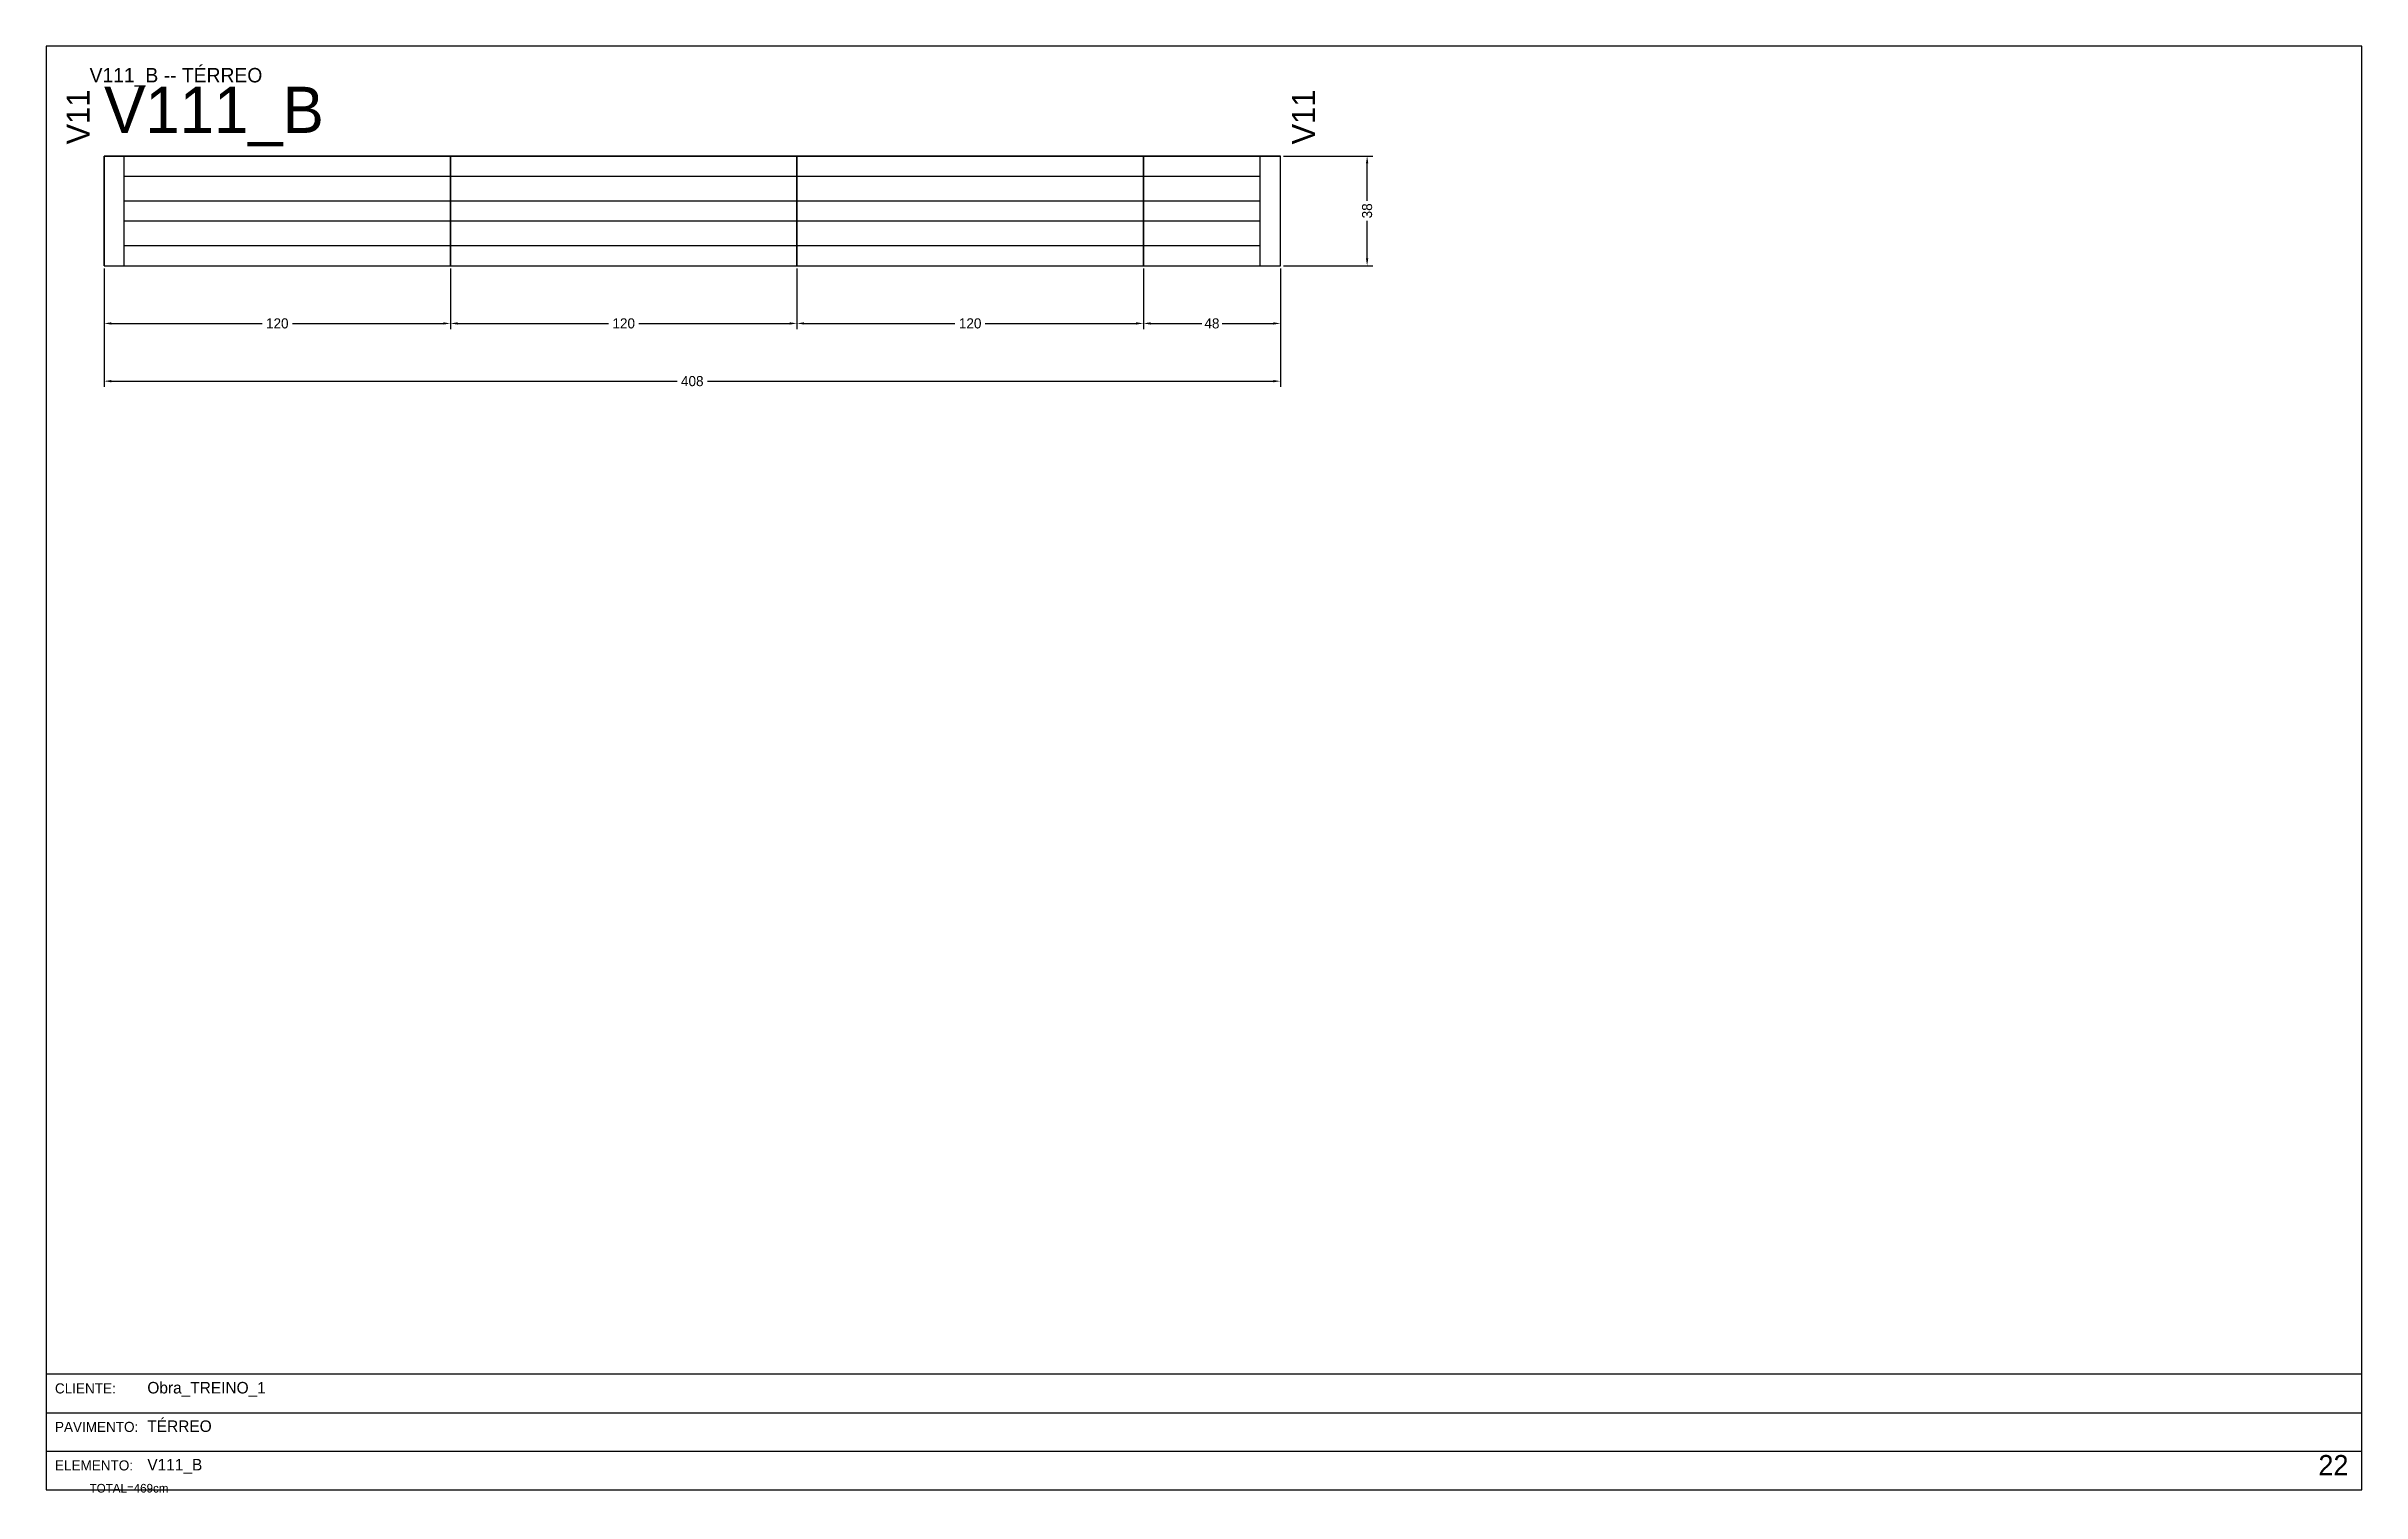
# Model space of a CAD drawing. Header units: metres. Extents: x 0 to 3268, y -4496 to 124.
# Drawn here: x 822 to 1624, y -2039 to -1538 of the extents above; entities that cross this region are included whole.
import ezdxf

# ---------------------------------------------------------------- set-up
doc = ezdxf.new("R2010")
doc.units = ezdxf.units.M
for name, color, linetype in [('5', 5, 'Continuous'), ('BORDA_CELULA', 9, 'Continuous'), ('CARIMBO', 9, 'Continuous'), ('COTA', 241, 'Continuous'), ('NOMENCLATURA', 7, 'Continuous'), ('Painéis', 200, 'Continuous'), ('SARR_2.2x7', 40, 'Continuous')]:
    doc.layers.add(name, color=color, linetype=linetype)
doc.dimstyles.new('COTA', dxfattribs={"dimtxt": 3.5, "dimasz": 2.5, "dimexe": 2, "dimexo": 1, "dimgap": 0.9, "dimtad": 1, "dimdec": 0, "dimrnd": 1, "dimcen": 2.5, "dimclrd": 4, "dimclre": 4, "dimclrt": 4, "dimazin": 3, "dimtfac": 1, "dimtmove": 0, "dimatfit": 3})

msp = doc.modelspace()

# ---------------------------------------------------------------- texts
at = {"layer": '5'}
for p in [(837, -1572), (1261.5, -1572)]:
    msp.add_text('V11', height=8, rotation=90, dxfattribs=at).set_placement(p)
at = {"layer": 'CARIMBO', "color": 9}
for s, p in [('CLIENTE:', (825, -2004.67)), ('PAVIMENTO:', (825, -2018)), ('ELEMENTO:', (825, -2031.33))]:
    msp.add_text(s, height=3.5, dxfattribs=at).set_placement(p)
at = {"layer": 'CARIMBO', "color": 2}
for s, p in [('Obra_TREINO_1', (857, -2004.67)), ('TÉRREO', (857, -2018)), ('V111_B', (857, -2031.33))]:
    msp.add_text(s, height=4, dxfattribs=at).set_placement(p)
at = {"layer": 'CARIMBO', "color": 3}
msp.add_text('22', height=7, dxfattribs=at).set_placement((1609, -2033))
at = {"layer": 'COTA'}
msp.add_text('TOTAL=469cm', height=3, dxfattribs=at).set_placement((837, -2039))
at = {"layer": 'NOMENCLATURA'}
for s, height, p in [('V111_B -- TÉRREO', 5, (837, -1550.5)), ('V111_B', 16, (842, -1568))]:
    msp.add_text(s, height=height, dxfattribs=at).set_placement(p)

# ---------------------------------------------------------------- blocks, each defined once
blk = doc.blocks.new('_CLOSEDFILLED')
at = {"color": 0, "linetype": 'BYBLOCK'}
blk.add_solid([(-1, 0.16), (0, 0), (-1, -0.16)], dxfattribs=at)
blk = doc.blocks.new('*D194')
at = {"color": 4}
for p, q in [((842, -1615), (842, -1636)), ((962, -1615), (962, -1636)), ((844.5, -1634), (896.75, -1634)), ((907.25, -1634), (959.5, -1634))]:
    blk.add_line(p, q, dxfattribs=at)
at = {"layer": 'Defpoints'}
for p in [(842, -1614), (962, -1614), (842, -1634)]:
    blk.add_point(p, dxfattribs=at)
at = {"layer": 'COTA', "color": 4, "xscale": 2.5, "yscale": 2.5, "rotation": 180}
blk.add_blockref('_CLOSEDFILLED', (842, -1634), dxfattribs=at)
at = {"layer": 'COTA', "color": 4, "xscale": 2.5, "yscale": 2.5}
blk.add_blockref('_CLOSEDFILLED', (962, -1634), dxfattribs=at)
at = {"layer": 'COTA', "color": 4, "insert": (902, -1634), "char_height": 3.5, "attachment_point": 5}
blk.add_mtext('120', dxfattribs=at)
blk = doc.blocks.new('*D195')
at = {"color": 4}
for p, q in [((962, -1615), (962, -1636)), ((1082, -1615), (1082, -1636)), ((964.5, -1634), (1016.75, -1634)), ((1027.25, -1634), (1079.5, -1634))]:
    blk.add_line(p, q, dxfattribs=at)
at = {"layer": 'Defpoints'}
for p in [(962, -1614), (1082, -1614), (962, -1634)]:
    blk.add_point(p, dxfattribs=at)
at = {"layer": 'COTA', "color": 4, "xscale": 2.5, "yscale": 2.5, "rotation": 180}
blk.add_blockref('_CLOSEDFILLED', (962, -1634), dxfattribs=at)
at = {"layer": 'COTA', "color": 4, "xscale": 2.5, "yscale": 2.5}
blk.add_blockref('_CLOSEDFILLED', (1082, -1634), dxfattribs=at)
at = {"layer": 'COTA', "color": 4, "insert": (1022, -1634), "char_height": 3.5, "attachment_point": 5}
blk.add_mtext('120', dxfattribs=at)
blk = doc.blocks.new('*D196')
at = {"color": 4}
for p, q in [((1082, -1615), (1082, -1636)), ((1202, -1615), (1202, -1636)), ((1084.5, -1634), (1136.75, -1634)), ((1147.25, -1634), (1199.5, -1634))]:
    blk.add_line(p, q, dxfattribs=at)
at = {"layer": 'Defpoints'}
for p in [(1082, -1614), (1202, -1614), (1082, -1634)]:
    blk.add_point(p, dxfattribs=at)
at = {"layer": 'COTA', "color": 4, "xscale": 2.5, "yscale": 2.5, "rotation": 180}
blk.add_blockref('_CLOSEDFILLED', (1082, -1634), dxfattribs=at)
at = {"layer": 'COTA', "color": 4, "xscale": 2.5, "yscale": 2.5}
blk.add_blockref('_CLOSEDFILLED', (1202, -1634), dxfattribs=at)
at = {"layer": 'COTA', "color": 4, "insert": (1142, -1634), "char_height": 3.5, "attachment_point": 5}
blk.add_mtext('120', dxfattribs=at)
blk = doc.blocks.new('*D197')
at = {"color": 4}
for p, q in [((1202, -1615), (1202, -1636)), ((1249.5, -1615), (1249.5, -1636)), ((1204.5, -1634), (1222.25, -1634)), ((1229.25, -1634), (1247, -1634))]:
    blk.add_line(p, q, dxfattribs=at)
at = {"layer": 'Defpoints'}
for p in [(1202, -1614), (1249.5, -1614), (1202, -1634)]:
    blk.add_point(p, dxfattribs=at)
at = {"layer": 'COTA', "color": 4, "xscale": 2.5, "yscale": 2.5, "rotation": 180}
blk.add_blockref('_CLOSEDFILLED', (1202, -1634), dxfattribs=at)
at = {"layer": 'COTA', "color": 4, "xscale": 2.5, "yscale": 2.5}
blk.add_blockref('_CLOSEDFILLED', (1249.5, -1634), dxfattribs=at)
at = {"layer": 'COTA', "color": 4, "insert": (1225.75, -1634), "char_height": 3.5, "attachment_point": 5}
blk.add_mtext('48', dxfattribs=at)
blk = doc.blocks.new('*D198')
at = {"color": 4}
for p, q in [((842, -1615), (842, -1656)), ((1249.5, -1615), (1249.5, -1656)), ((844.5, -1654), (1040.5, -1654)), ((1051, -1654), (1247, -1654))]:
    blk.add_line(p, q, dxfattribs=at)
at = {"layer": 'Defpoints'}
for p in [(842, -1614), (1249.5, -1614), (842, -1654)]:
    blk.add_point(p, dxfattribs=at)
at = {"layer": 'COTA', "color": 4, "xscale": 2.5, "yscale": 2.5, "rotation": 180}
blk.add_blockref('_CLOSEDFILLED', (842, -1654), dxfattribs=at)
at = {"layer": 'COTA', "color": 4, "xscale": 2.5, "yscale": 2.5}
blk.add_blockref('_CLOSEDFILLED', (1249.5, -1654), dxfattribs=at)
at = {"layer": 'COTA', "color": 4, "insert": (1045.75, -1654), "char_height": 3.5, "attachment_point": 5}
blk.add_mtext('408', dxfattribs=at)
blk = doc.blocks.new('*D199')
at = {"color": 4}
for p, q in [((1250.5, -1576), (1281.5, -1576)), ((1279.5, -1591.5), (1279.5, -1578.5)), ((1279.5, -1611.5), (1279.5, -1598.5)), ((1250.5, -1614), (1281.5, -1614))]:
    blk.add_line(p, q, dxfattribs=at)
at = {"layer": 'Defpoints'}
for p in [(1249.5, -1576), (1249.5, -1614), (1279.5, -1614)]:
    blk.add_point(p, dxfattribs=at)
at = {"layer": 'COTA', "color": 4, "xscale": 2.5, "yscale": 2.5}
for p, rotation in [((1279.5, -1576), 90), ((1279.5, -1614), 270)]:
    blk.add_blockref('_CLOSEDFILLED', p, dxfattribs=dict(at, rotation=rotation))
at = {"layer": 'COTA', "color": 4, "insert": (1279.5, -1595), "char_height": 3.5, "attachment_point": 5, "rotation": 90}
blk.add_mtext('38', dxfattribs=at)
blk = doc.blocks.new('*D200')
at = {"color": 4}
for p, q in [((1250.5, -1576), (1281.5, -1576)), ((1279.5, -1591.5), (1279.5, -1578.5)), ((1279.5, -1611.5), (1279.5, -1598.5)), ((1250.5, -1614), (1281.5, -1614))]:
    blk.add_line(p, q, dxfattribs=at)
at = {"layer": 'Defpoints'}
for p in [(1249.5, -1576), (1249.5, -1614), (1279.5, -1614)]:
    blk.add_point(p, dxfattribs=at)
at = {"layer": 'COTA', "color": 4, "xscale": 2.5, "yscale": 2.5}
for p, rotation in [((1279.5, -1576), 90), ((1279.5, -1614), 270)]:
    blk.add_blockref('_CLOSEDFILLED', p, dxfattribs=dict(at, rotation=rotation))
at = {"layer": 'COTA', "color": 4, "insert": (1279.5, -1595), "char_height": 3.5, "attachment_point": 5, "rotation": 90}
blk.add_mtext('38', dxfattribs=at)
blk = doc.blocks.new('*D201')
at = {"color": 4}
for p, q in [((1250.5, -1576), (1281.5, -1576)), ((1279.5, -1591.5), (1279.5, -1578.5)), ((1279.5, -1611.5), (1279.5, -1598.5)), ((1250.5, -1614), (1281.5, -1614))]:
    blk.add_line(p, q, dxfattribs=at)
at = {"layer": 'Defpoints'}
for p in [(1249.5, -1576), (1249.5, -1614), (1279.5, -1614)]:
    blk.add_point(p, dxfattribs=at)
at = {"layer": 'COTA', "color": 4, "xscale": 2.5, "yscale": 2.5}
for p, rotation in [((1279.5, -1576), 90), ((1279.5, -1614), 270)]:
    blk.add_blockref('_CLOSEDFILLED', p, dxfattribs=dict(at, rotation=rotation))
at = {"layer": 'COTA', "color": 4, "insert": (1279.5, -1595), "char_height": 3.5, "attachment_point": 5, "rotation": 90}
blk.add_mtext('38', dxfattribs=at)
blk = doc.blocks.new('*D202')
at = {"color": 4}
for p, q in [((1250.5, -1576), (1281.5, -1576)), ((1279.5, -1591.5), (1279.5, -1578.5)), ((1279.5, -1611.5), (1279.5, -1598.5)), ((1250.5, -1614), (1281.5, -1614))]:
    blk.add_line(p, q, dxfattribs=at)
at = {"layer": 'Defpoints'}
for p in [(1249.5, -1576), (1249.5, -1614), (1279.5, -1614)]:
    blk.add_point(p, dxfattribs=at)
at = {"layer": 'COTA', "color": 4, "xscale": 2.5, "yscale": 2.5}
for p, rotation in [((1279.5, -1576), 90), ((1279.5, -1614), 270)]:
    blk.add_blockref('_CLOSEDFILLED', p, dxfattribs=dict(at, rotation=rotation))
at = {"layer": 'COTA', "color": 4, "insert": (1279.5, -1595), "char_height": 3.5, "attachment_point": 5, "rotation": 90}
blk.add_mtext('38', dxfattribs=at)

# ---------------------------------------------------------------- dimensions: what is measured, and where the dimension line sits
at = {"layer": 'COTA'}
for picture in ['*D199', '*D200', '*D201', '*D202']:
    dim = msp.add_linear_dim(base=(1279.5, -1614), p1=(1249.5, -1614), p2=(1249.5, -1576), angle=90, dimstyle='COTA', dxfattribs=at)
    dim.commit()
    dim.dimension.update_dxf_attribs({"geometry": picture, "text_midpoint": (1279.5, -1595)})
for base, p1, p2, picture, middle in [((842, -1634), (842, -1614), (962, -1614), '*D194', (902, -1634)), ((842, -1654), (842, -1614), (1249.5, -1614), '*D198', (1045.75, -1654)), ((962, -1634), (962, -1614), (1082, -1614), '*D195', (1022, -1634)), ((1082, -1634), (1082, -1614), (1202, -1614), '*D196', (1142, -1634)), ((1202, -1634), (1202, -1614), (1249.5, -1614), '*D197', (1225.75, -1634))]:
    dim = msp.add_linear_dim(base=base, p1=p1, p2=p2, dimstyle='COTA', dxfattribs=at)
    dim.commit()
    dim.dimension.update_dxf_attribs({"geometry": picture, "text_midpoint": middle})

# ---------------------------------------------------------------- linework, layer by layer
at = {"layer": 'BORDA_CELULA'}
for points in [[(822, -2038), (1624, -2038), (1624, -1538), (822, -1538)], [(822, -2038), (1624, -2038), (1624, -1998), (822, -1998)]]:
    msp.add_lwpolyline(points, close=True, dxfattribs=at)
at = {"layer": 'CARIMBO'}
for p, q in [((822, -2011.33), (1624, -2011.33)), ((822, -2024.67), (1624, -2024.67)), ((822, -2038), (1624, -2038))]:
    msp.add_line(p, q, dxfattribs=at)
at = {"layer": 'Painéis'}
for points in [[(842, -1614), (842, -1576)], [(842, -1576), (962, -1576)], [(842, -1614), (962, -1614), (962, -1576), (842, -1576), (842, -1614)], [(962, -1614), (962, -1576)], [(962, -1576), (1082, -1576)], [(962, -1614), (1082, -1614), (1082, -1576), (962, -1576), (962, -1614)], [(1082, -1614), (1082, -1576)], [(1082, -1576), (1202, -1576)], [(1082, -1614), (1202, -1614), (1202, -1576), (1082, -1576), (1082, -1614)], [(1202, -1614), (1202, -1576)], [(1202, -1576), (1249.5, -1576)], [(1202, -1614), (1249.5, -1614), (1249.5, -1576), (1202, -1576), (1202, -1614)], [(1249.5, -1614), (1249.5, -1576)], [(842, -1614), (962, -1614)], [(962, -1614), (1082, -1614)], [(1082, -1614), (1202, -1614)], [(1202, -1614), (1249.5, -1614)]]:
    msp.add_lwpolyline(points, dxfattribs=at)
at = {"layer": 'SARR_2.2x7'}
for points in [[(849, -1614), (849, -1576)], [(1242.5, -1614), (1242.5, -1576)], [(849, -1583), (962, -1583)], [(962, -1583), (1082, -1583)], [(1082, -1583), (1202, -1583)], [(1202, -1583), (1242.5, -1583)], [(849, -1591.5), (962, -1591.5)], [(962, -1591.5), (1082, -1591.5)], [(1082, -1591.5), (1202, -1591.5)], [(1202, -1591.5), (1242.5, -1591.5)], [(849, -1598.5), (962, -1598.5)], [(962, -1598.5), (1082, -1598.5)], [(1082, -1598.5), (1202, -1598.5)], [(1202, -1598.5), (1242.5, -1598.5)], [(849, -1607), (962, -1607)], [(962, -1607), (1082, -1607)], [(1082, -1607), (1202, -1607)], [(1202, -1607), (1242.5, -1607)]]:
    msp.add_lwpolyline(points, dxfattribs=at)

msp.set_redraw_order([(e.dxf.handle, doc.entitydb.next_handle()) for e in msp.query("TEXT MTEXT ATTDEF DIMENSION ARC_DIMENSION")])  # texts and dimensions are drawn at this point

doc.saveas('drawing.dxf')
